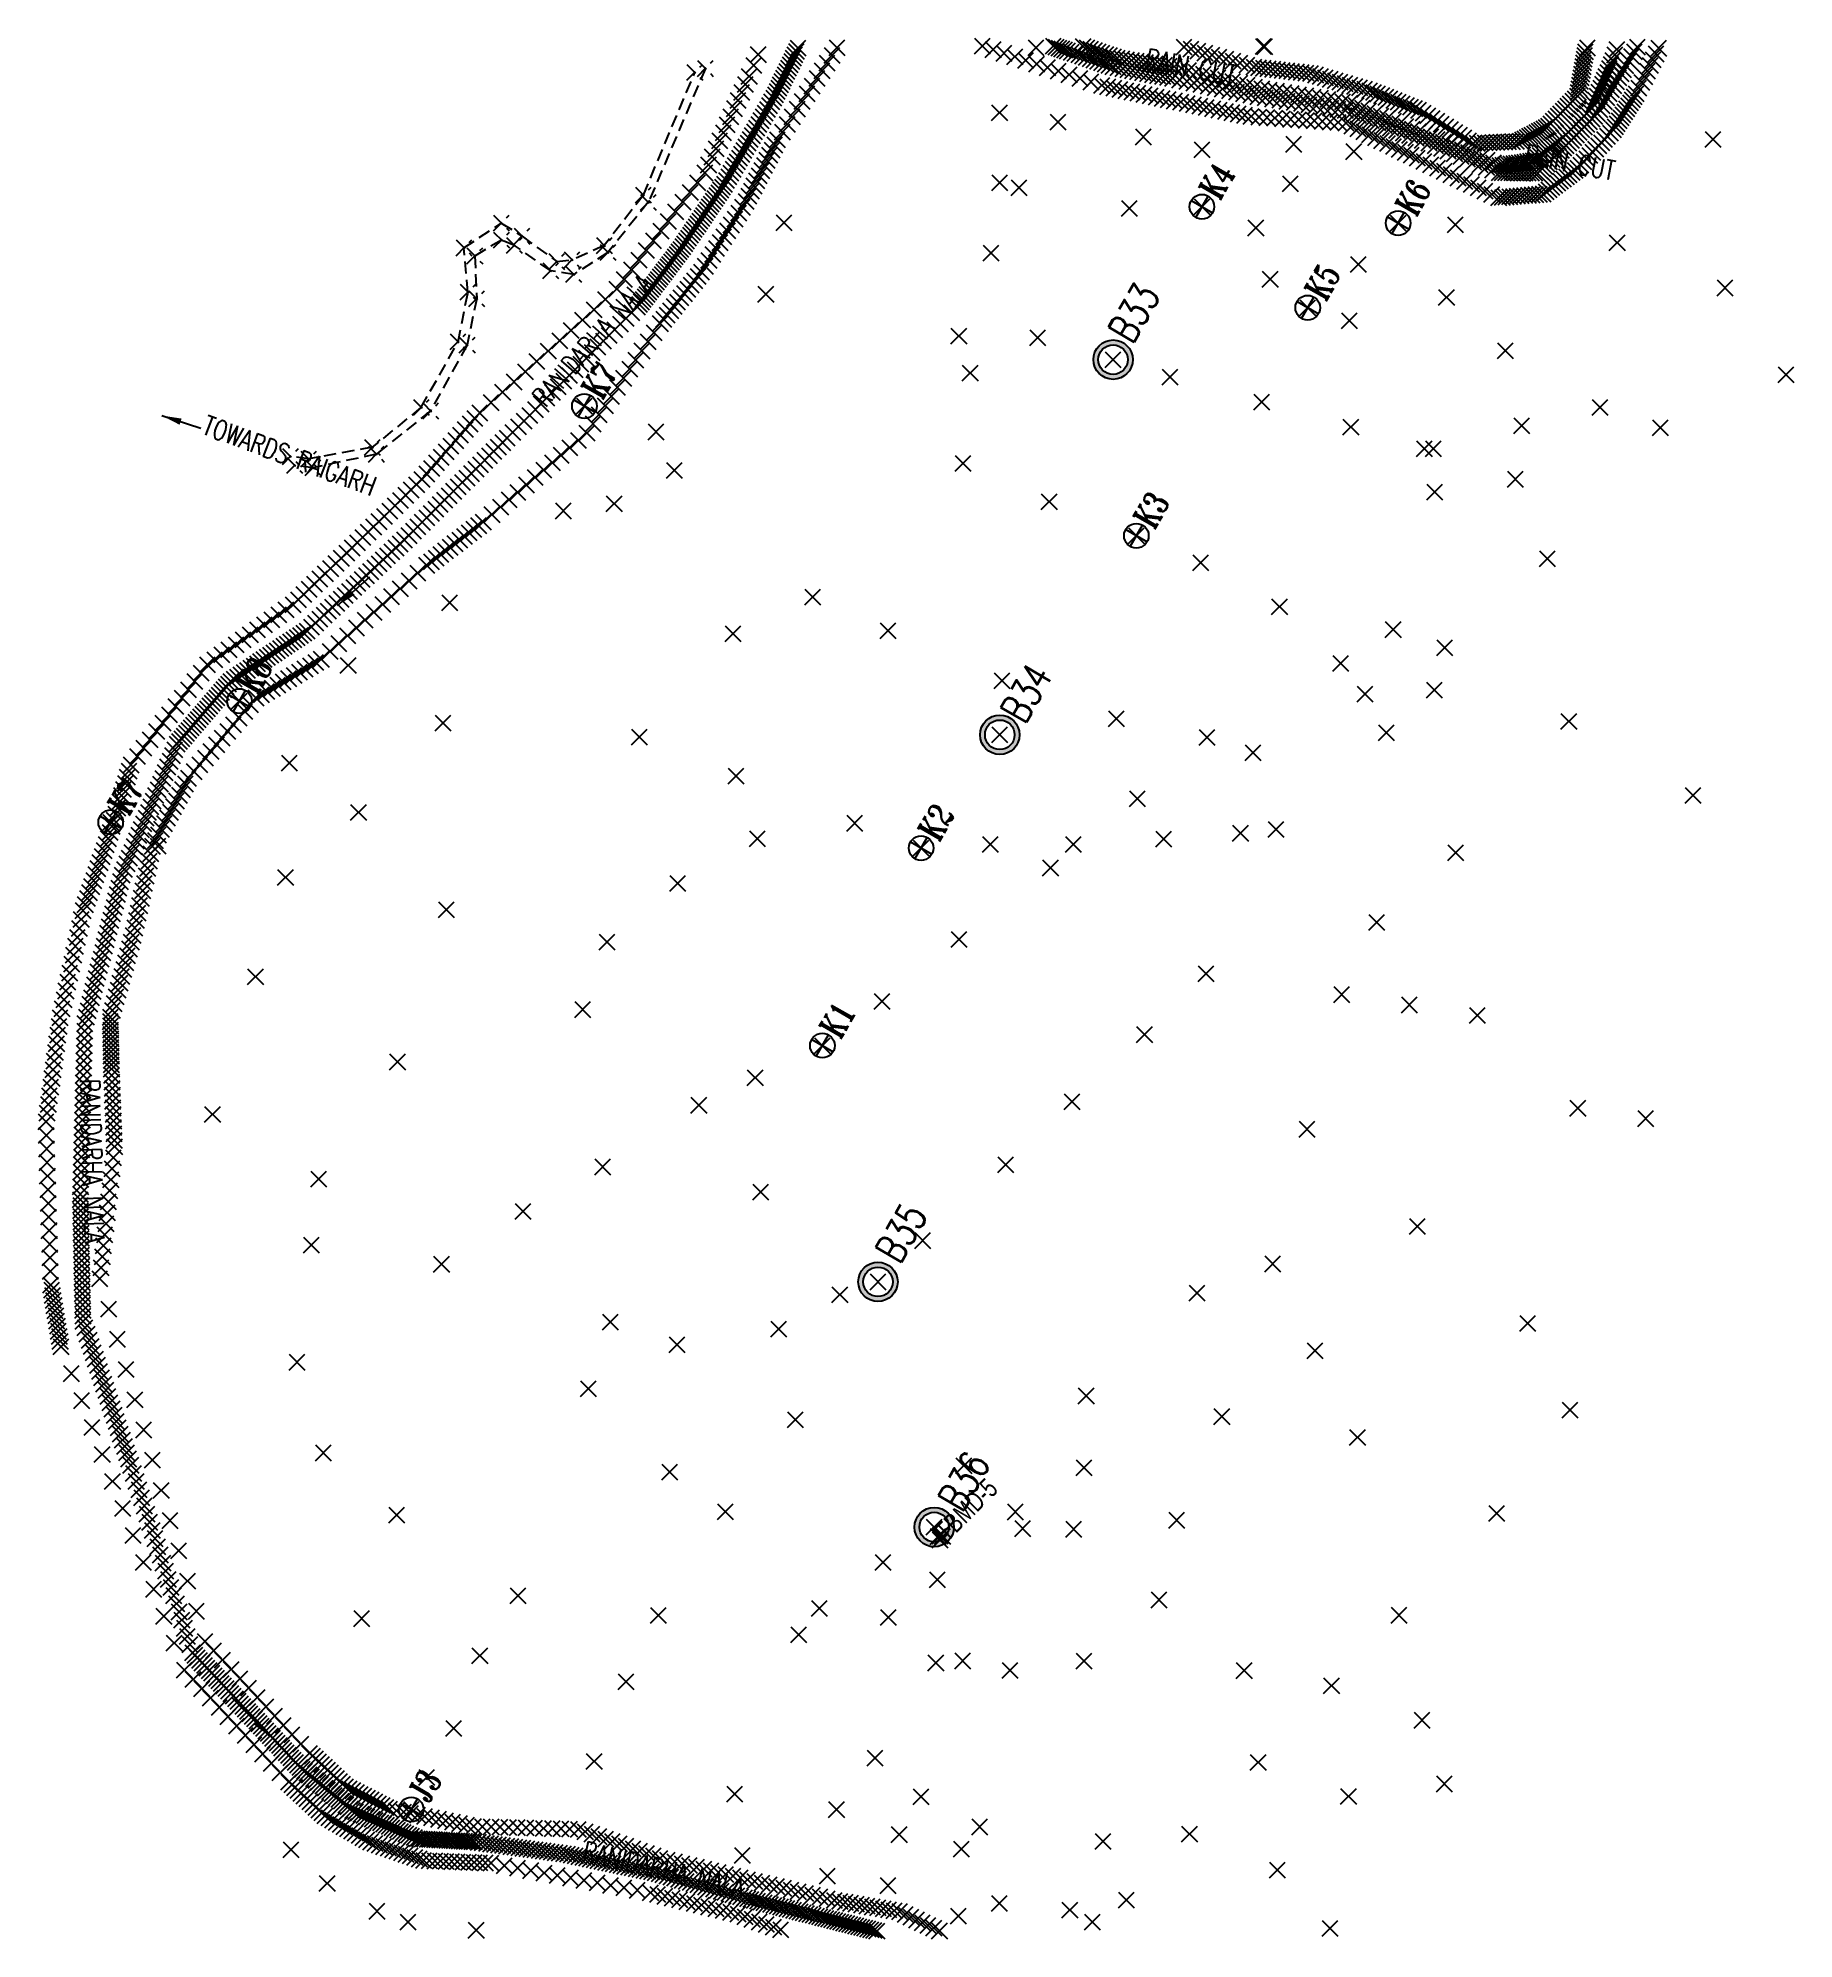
# Model space of a CAD drawing. Extents: x 59379 to 59825, y 47517 to 47999.
import ezdxf

# ---------------------------------------------------------------- set-up
doc = ezdxf.new("R2010")
doc.units = 0
doc.header["$LTSCALE"] = 25
doc.header["$MEASUREMENT"] = 0
doc.header["$PDMODE"] = 3
doc.header["$PDSIZE"] = 2
doc.linetypes.add('HIDDEN2', pattern=[0.1875, 0.125, -0.0625])
for name, color, linetype in [('EXPOSED_ROCK', 7, 'CONTINUOUS'), ('KANCHA_ROAD', 220, 'HIDDEN2'), ('NALA_BED', 7, 'CONTINUOUS'), ('NALLAH_EDGE', 4, 'CONTINUOUS'), ('NATURAL_SURFACE', 61, 'CONTINUOUS'), ('POINT', 2, 'CONTINUOUS'), ('RAIN_CUT', 120, 'CONTINUOUS'), ('SUB-STATION', 7, 'CONTINUOUS'), ('SUB_TRAVERSE_STN', 7, 'CONTINUOUS'), ('TBM', 7, 'CONTINUOUS'), ('TEXT', 14, 'CONTINUOUS'), ('TRAVERSE_STATION', 6, 'CONTINUOUS')]:
    doc.layers.add(name, color=color, linetype=linetype)
doc.styles.add('ROMANS', font='romans.shx', dxfattribs={"height": 7.5})
doc.styles.add('ROMANT', font='romant.shx', dxfattribs={"width": 0.75, "height": 5})
doc.dimstyles.new('STANDARD$7', dxfattribs={"dimtxt": 0.18, "dimasz": 5, "dimexe": 0.18, "dimexo": 0.0625, "dimgap": 0.09, "dimtad": 0, "dimtih": 1, "dimtoh": 1, "dimdec": 4, "dimzin": 0, "dimtxsty": 'STANDARD', "dimcen": 0.09, "dimazin": 3, "dimtfac": 1, "dimtdec": 4, "dimtofl": 0, "dimtmove": 0, "dimatfit": 3, "dimtolj": 1, "dimtzin": 0})

msp = doc.modelspace()

# ---------------------------------------------------------------- texts
at = {"layer": 'SUB_TRAVERSE_STN', "style": 'ROMANT', "width": 0.75}
for s, p in [('K4', (59679.33, 47957.66, 324.17)), ('K6', (59729.14, 47953.49, 321.65)), ('K5', (59706.18, 47932.02, 329.87)), ('K7', (59522.55, 47907.05, 283.59)), ('K3', (59662.69, 47874.13, 329.37)), ('K8', (59434.99, 47832.18, 282.59)), ('K7', (59402.31, 47801.42, 283.63)), ('K2', (59608.03, 47794.87, 325.84)), ('K1', (59582.98, 47744.74, 325.49)), ('J3', (59478.6, 47550.87, 281.4))]:
    msp.add_text(s, height=6.25, rotation=60, dxfattribs=at).set_placement(p)
at = {"layer": 'TEXT', "style": 'ROMANS', "width": 0.75}
for s, rotation, p in [('RAIN CUT', 349.1089, (59660.24, 47991.62)), ('RAIN CUT', 349.1089, (59756.51, 47967.27)), ('RANIDARHA NALA', 48.4411, (59508.23, 47905.08)), ('TOWARDS RAIGARH', 339.7285, (59420.78, 47898.76)), ('RANIDARHA NALA', 271.7552, (59390.04, 47734.85)), ('RANIDARHA NALA', 346.8291, (59517.33, 47536.62))]:
    msp.add_text(s, height=5, rotation=rotation, dxfattribs=at).set_placement(p)
at = {"layer": 'TEXT', "width": 0.75}
msp.add_text('TBMD-5', height=5, rotation=45, dxfattribs=at).set_placement((59610.28, 47617.25))
at = {"layer": 'TRAVERSE_STATION', "style": 'ROMANS', "width": 0.75}
for s, p in [('B33', (59657.25, 47921.13, 328.26)), ('B34', (59629.91, 47824.64, 329.65)), ('B35', (59598.16, 47687.62, 322.64)), ('B36', (59614.08, 47624.6, 313.82))]:
    msp.add_text(s, height=7.5, rotation=60, dxfattribs=at).set_placement(p)

# ---------------------------------------------------------------- blocks, each defined once
blk = doc.blocks.new('STSN')
at = {"layer": 'SUB-STATION'}
for p, q in [((-3.125, 0), (3.125, 0)), ((0, 3.125), (0, -3.125))]:
    blk.add_line(p, q, dxfattribs=at)
blk.add_circle((0, 0), 3.125, dxfattribs=at)
blk = doc.blocks.new('TSN')
at = {"layer": 'TRAVERSE_STATION'}
h = blk.add_hatch(color=256, dxfattribs=at)
h.paths.add_polyline_path([(-5, 0, 1), (5, 0, 1)])
h.paths.add_polyline_path([(3.75, 0, -1), (-3.75, 0, -1)], flags=16)
for radius in [5, 3.75]:
    blk.add_circle((0, 0), radius, dxfattribs=at)

# ---------------------------------------------------------------- linework, layer by layer
at = {"layer": 'EXPOSED_ROCK'}
for p, q in [((59607.88, 47618.8, 312.71), (59608.54, 47619.24, 312.93)), ((59608.39, 47617.94, 312.52), (59607.88, 47618.8, 312.71)), ((59609.04, 47618.81, 312.6), (59608.39, 47617.94, 312.52)), ((59608.54, 47619.24, 312.93), (59609.04, 47618.81, 312.6))]:
    msp.add_line(p, q, dxfattribs=at)
for p in [(59608.54, 47619.24, 312.93), (59607.88, 47618.8, 312.71), (59608.39, 47617.94, 312.52), (59609.04, 47618.81, 312.6)]:
    msp.add_point(p, dxfattribs=at)
at = {"layer": 'KANCHA_ROAD'}
for p, q in [((59533.12, 47959.27, 286.43), (59546.17, 47990.39, 287.41)), ((59548.85, 47991.4, 287.38), (59534.37, 47957.43, 286.06)), ((59533.12, 47959.27, 286.43), (59523.18, 47946.46, 286.04)), ((59534.37, 47957.43, 286.06), (59524.11, 47944.72, 286.01)), ((59487.55, 47945.88, 284.19), (59497.04, 47952.15, 284.12)), ((59497.04, 47952.15, 284.12), (59502.31, 47948.84, 284.49)), ((59488.58, 47934.65, 284.8), (59487.55, 47945.88, 284.19)), ((59497.1, 47947.85, 284.01), (59490.32, 47943.84, 284.06)), ((59500.36, 47946.48, 284.43), (59497.1, 47947.85, 284.01)), ((59509.58, 47940.05, 285.63), (59500.36, 47946.48, 284.43)), ((59502.31, 47948.84, 284.49), (59511.12, 47942.4, 285.64)), ((59523.18, 47946.46, 286.04), (59515.02, 47942.83, 285.85)), ((59524.11, 47944.72, 286.01), (59515.42, 47939.14, 285.94)), ((59490.32, 47943.84, 284.06), (59490.8, 47933, 284.91)), ((59515.42, 47939.14, 285.94), (59509.58, 47940.05, 285.63)), ((59511.12, 47942.4, 285.64), (59515.02, 47942.83, 285.85)), ((59486.08, 47922.03, 285.56), (59488.58, 47934.65, 284.8)), ((59490.8, 47933, 284.91), (59488.38, 47921.21, 285.63)), ((59476.72, 47905.41, 286.66), (59486.08, 47922.03, 285.56)), ((59488.38, 47921.21, 285.63), (59479.1, 47904.49, 286.55)), ((59476.72, 47905.41, 286.66), (59464.28, 47895.25, 287.72)), ((59479.1, 47904.49, 286.55), (59465.3, 47893.51, 287.35)), ((59448.15, 47892.28, 288.37), (59443.53, 47892.92, 288.87)), ((59464.28, 47895.25, 287.72), (59448.15, 47892.28, 288.37)), ((59465.3, 47893.51, 287.35), (59449.22, 47890.05, 288.28)), ((59449.22, 47890.05, 288.28), (59444.6, 47890.69, 288.79))]:
    msp.add_line(p, q, dxfattribs=at)
for p in [(59548.85, 47991.4, 287.38), (59546.17, 47990.39, 287.41), (59533.12, 47959.27, 286.43), (59534.37, 47957.43, 286.06), (59497.04, 47952.15, 284.12), (59497.1, 47947.85, 284.01), (59502.31, 47948.84, 284.49), (59487.55, 47945.88, 284.19), (59490.32, 47943.84, 284.06), (59500.36, 47946.48, 284.43), (59511.12, 47942.4, 285.64), (59515.02, 47942.83, 285.85), (59523.18, 47946.46, 286.04), (59524.11, 47944.72, 286.01), (59509.58, 47940.05, 285.63), (59515.42, 47939.14, 285.94), (59488.58, 47934.65, 284.8), (59490.8, 47933, 284.91), (59486.08, 47922.03, 285.56), (59488.38, 47921.21, 285.63), (59476.72, 47905.41, 286.66), (59479.1, 47904.49, 286.55), (59464.28, 47895.25, 287.72), (59443.53, 47892.92, 288.87), (59444.6, 47890.69, 288.79), (59448.15, 47892.28, 288.37), (59449.22, 47890.05, 288.28), (59465.3, 47893.51, 287.35)]:
    msp.add_point(p, dxfattribs=at)
at = {"layer": 'NALA_BED'}
for p in [(59566.19, 47983.89, 282.89), (59553.66, 47962.04, 282.99), (59542.6, 47945.5, 282.92), (59531.6, 47930.89, 282.86), (59498.51, 47897.59, 282.93), (59472.42, 47871.75, 282.91), (59447.73, 47848.65, 282.43), (59428.33, 47835.86, 282.04), (59414.73, 47819.92, 282.19), (59400.76, 47786.69, 281.62), (59391.29, 47749.01, 281.71), (59390.17, 47705.68, 282.14), (59390.86, 47673.39, 282.13), (59403, 47636.91, 281.94), (59418.67, 47589.32, 281.66), (59432.69, 47574.41, 281.18), (59445.95, 47560.22, 280.67), (59459.34, 47549.25, 280.45), (59475.72, 47542.11, 280.23), (59490.22, 47541.35, 280.12), (59513.88, 47538.19, 280.19), (59536.17, 47533.5, 280.25), (59558.8, 47527.1, 280.03), (59577.91, 47522.29, 280.12)]:
    msp.add_point(p, dxfattribs=at)
at = {"layer": 'NALLAH_EDGE'}
for p in [(59582.25, 47996.66, 283.9), (59559.96, 47989.4, 284.85), (59567.1, 47973.33, 284.57), (59548.71, 47964.9, 284.37), (59559.18, 47957.7, 284.37), (59547.85, 47939.73, 284.74), (59526.37, 47935.4, 284.18), (59537.38, 47926.67, 283.91), (59491.54, 47904, 284.05), (59518.76, 47898.9, 284.16), (59476.87, 47887.11, 283.5), (59492.44, 47876.3, 284.41), (59460.49, 47871.06, 283.69), (59478.06, 47865.33, 284.37), (59444.15, 47855.28, 283.8), (59451.31, 47841.47, 284.45), (59422.44, 47840.1, 283.41), (59434.73, 47831.66, 282.6), (59403.03, 47814.66, 284.45), (59417.6, 47811.27, 282.4), (59397.25, 47795.96, 283.26), (59408.46, 47794.01, 281.7), (59409.87, 47794.05, 282.28), (59390.87, 47777.69, 282.88), (59403.57, 47771.4, 282.53), (59385.03, 47750.48, 283.02), (59397.79, 47750.6, 282.58), (59398.08, 47737.47, 282.07), (59381.43, 47724.1, 283.19), (59398.85, 47717.71, 282.16), (59382.67, 47682.63, 282.53), (59395.11, 47684.22, 282.38), (59385.27, 47667, 282.8), (59421.85, 47592.18, 281.9), (59416.6, 47584.89, 282.33), (59448.35, 47563.79, 280.88), (59443.11, 47556.5, 281.32), (59457.56, 47555.26, 281.11), (59452.32, 47547.97, 281.55), (59468.66, 47549.6, 281), (59490.05, 47545.24, 281.12), (59516.61, 47544.5, 281.24), (59463.86, 47541.29, 281.65), (59537.36, 47537.13, 280.25), (59477.34, 47536.6, 280.98), (59494.42, 47535.9, 281.13), (59534.92, 47528.41, 280.91), (59559.54, 47531.72, 280.81), (59557.11, 47523, 281.47), (59581.61, 47526.46, 281.14), (59598.16, 47523.61, 281.22)]:
    msp.add_point(p, dxfattribs=at)
at = {"layer": 'NATURAL_SURFACE'}
for p in [(59640.79, 47995.87, 299.2), (59690.51, 47997.03, 312.34), (59652.33, 47991.86, 301.25), (59653.42, 47994.02, 301.77), (59667.86, 47991.87, 303.49), (59779.21, 47993.45, 315.6), (59782.48, 47992.11, 315.52), (59667.47, 47988.88, 303.6), (59690.12, 47986.26, 305.42), (59689.17, 47984.26, 305.36), (59712.48, 47982.65, 308.12), (59773.92, 47981.37, 314.93), (59623.53, 47980.16, 314.08), (59638.36, 47977.79, 314.79), (59711.32, 47980.78, 308), (59775.24, 47979.94, 314.92), (59660.03, 47974.05, 314.53), (59698.18, 47972.18, 314.12), (59730.91, 47973.16, 310.19), (59731.46, 47974.73, 310.14), (59765.99, 47973.26, 313.3), (59767.31, 47971.83, 313.29), (59804.68, 47973.43, 331.6), (59674.92, 47970.79, 314.59), (59713.48, 47970.32, 315.05), (59750.52, 47966.8, 311.69), (59758.95, 47967.98, 312.03), (59623.55, 47962.42, 321.66), (59697.34, 47962.13, 318.88), (59750.4, 47964.98, 311.5), (59760.15, 47964.83, 311.84), (59628.5, 47961.16, 323.01), (59568.8, 47952.27, 288.73), (59656.45, 47955.92, 324.35), (59688.6, 47950.95, 325.54), (59739.24, 47951.75, 318.14), (59780.33, 47947.17, 324.04), (59621.34, 47944.53, 323.8), (59692.24, 47937.91, 328.71), (59714.59, 47941.69, 326.78), (59564.2, 47934.12, 292.2), (59736.99, 47933.32, 324.14), (59807.72, 47935.73, 332.45), (59613.2, 47923.52, 322.3), (59633.22, 47923.05, 326.53), (59712.33, 47927.37, 329.27), (59751.93, 47919.78, 325.6), (59616.08, 47914.12, 322.81), (59823.21, 47913.65, 335.55), (59666.79, 47913.11, 328.88), (59690.1, 47906.75, 330.17), (59775.98, 47905.4, 329.65), (59536.32, 47899.18, 292.65), (59712.71, 47900.37, 330.77), (59756.06, 47900.74, 329.36), (59791.29, 47900.24, 332.07), (59731.37, 47894.87, 330.63), (59733.65, 47894.88, 330.78), (59540.96, 47889.39, 299.77), (59614.26, 47891.19, 320.61), (59754.45, 47887.15, 330.56), (59525.69, 47880.91, 301.9), (59636.12, 47881.46, 326.21), (59733.99, 47883.91, 331.12), (59512.77, 47879.11, 298.37), (59674.56, 47865.97, 331.42), (59762.6, 47866.95, 331.5), (59483.92, 47855.82, 296.99), (59576.06, 47857.26, 319.08), (59694.61, 47854.81, 332.46), (59555.86, 47847.96, 314.78), (59595.2, 47848.73, 323.16), (59723.47, 47849, 332.53), (59736.51, 47844.41, 331.7), (59458.17, 47839.88, 290.04), (59710.11, 47840.41, 333.11), (59624.16, 47836.04, 329.05), (59716.29, 47832.65, 332.76), (59733.9, 47833.67, 330.93), (59482.26, 47825.28, 304.91), (59532.09, 47821.73, 313.92), (59653.21, 47826.35, 331.29), (59676.17, 47821.64, 332.2), (59721.7, 47822.83, 332.22), (59768.05, 47825.67, 326.31), (59687.88, 47817.76, 332.68), (59443.23, 47815.1, 289.98), (59556.65, 47811.81, 318.69), (59460.79, 47802.6, 305.73), (59658.5, 47806.09, 331.2), (59799.59, 47806.93, 320.92), (59586.74, 47799.85, 323.03), (59693.71, 47798.28, 331.41), (59562.07, 47795.9, 322.05), (59621.18, 47794.46, 327.72), (59642.26, 47794.48, 329.61), (59665.21, 47795.84, 331.17), (59684.71, 47797.32, 331.44), (59636.46, 47788.51, 328.87), (59739.35, 47792.38, 325.74), (59442.27, 47786.12, 296.29), (59541.79, 47784.55, 320.07), (59483.06, 47777.89, 307.6), (59719.25, 47774.69, 325.99), (59523.86, 47769.67, 318.9), (59613.22, 47770.34, 326.88), (59434.64, 47760.89, 292.79), (59675.92, 47761.62, 327.13), (59593.69, 47754.61, 325.6), (59710.36, 47756.36, 323.85), (59517.67, 47752.56, 318.03), (59727.58, 47753.73, 322.2), (59744.8, 47751.1, 320.56), (59660.34, 47746.22, 325.14), (59470.69, 47739.26, 303.34), (59561.5, 47735.27, 324.49), (59423.72, 47725.95, 288.64), (59547.2, 47728.28, 322.02), (59641.91, 47729.19, 322.5), (59770.35, 47727.51, 315.13), (59701.61, 47722.18, 319.06), (59787.57, 47724.88, 313.49), (59522.78, 47712.61, 319.75), (59625.1, 47713.18, 323.38), (59450.69, 47709.53, 299.52), (59562.86, 47706.23, 323.06), (59502.53, 47701.35, 316.87), (59729.6, 47697.54, 313.93), (59448.82, 47692.79, 299.62), (59604.04, 47693.93, 323.12), (59481.86, 47687.91, 311.58), (59692.86, 47688, 314.27), (59582.98, 47680.2, 321.75), (59673.65, 47680.57, 316.33), (59524.71, 47673.21, 317.3), (59757.59, 47672.9, 308.79), (59541.65, 47667.5, 318.46), (59567.44, 47671.47, 319.91), (59445.17, 47663.05, 296.86), (59703.63, 47665.99, 310.78), (59519.12, 47656.31, 315.27), (59645.52, 47654.51, 313.87), (59571.71, 47648.43, 318.49), (59679.96, 47649.25, 310.58), (59768.36, 47650.9, 305.3), (59714.4, 47643.99, 307.29), (59451.85, 47640.04, 296.74), (59408.48, 47638.2, 282.14), (59539.81, 47635.16, 315.43), (59614.46, 47636.79, 315.8), (59644.99, 47636.29, 311.51), (59470.48, 47624.24, 298.59), (59553.91, 47625.07, 315.45), (59627.51, 47625.05, 313.18), (59749.71, 47624.7, 305.82), (59629.4, 47620.82, 312.03), (59642.34, 47620.65, 308.61), (59668.48, 47622.95, 307.49), (59593.93, 47612.21, 311.96), (59607.76, 47607.85, 310.21), (59501.3, 47603.78, 300.39), (59577.77, 47600.57, 310.82), (59663.99, 47602.72, 304.89), (59461.57, 47597.98, 291.14), (59536.91, 47598.81, 304.27), (59595.32, 47598.25, 307.37), (59724.95, 47598.84, 300.12), (59572.51, 47593.85, 308.14), (59491.59, 47588.54, 292.96), (59607.36, 47586.73, 306.98), (59614.14, 47587.23, 307.35), (59644.98, 47587.17, 302.45), (59528.72, 47581.98, 297.69), (59626.18, 47584.82, 303.85), (59685.64, 47584.79, 301.17), (59707.8, 47580.94, 296.18), (59730.77, 47572.18, 306.32), (59484.93, 47570.12, 287.24), (59520.61, 47561.76, 287.86), (59591.9, 47562.58, 298.27), (59689.19, 47561.5, 291.89), (59478.12, 47557.68, 283.37), (59556.29, 47553.41, 288.48), (59603.58, 47552.76, 297.56), (59603.58, 47552.75, 297.06), (59712.12, 47552.87, 303.12), (59736.46, 47556.01, 300.95), (59582.15, 47549.5, 289.2), (59582.15, 47549.5, 289.2), (59598.04, 47543.15, 289.86), (59618.51, 47545.11, 295.19), (59671.75, 47543.29, 287.88), (59443.63, 47539.29, 298.95), (59558.25, 47537.9, 281.55), (59613.82, 47539.51, 291.58), (59649.78, 47541.41, 292.21), (59579.84, 47532.61, 281.24), (59694.04, 47534.15, 300), (59452.84, 47530.77, 299.18), (59595.24, 47530.21, 282.53), (59465.51, 47523.7, 299.23), (59623.47, 47525.67, 288.99), (59641.38, 47523.99, 289.78), (59655.7, 47526.53, 284.18), (59473.37, 47520.96, 298.83), (59490.67, 47518.87, 298.72), (59613.1, 47522.48, 282.77), (59647.06, 47520.95, 283.88), (59707.44, 47519.34, 297.69)]:
    msp.add_point(p, dxfattribs=at)
at = {"layer": 'POINT'}
for p in [(59571.97, 47995.73, 283.5), (59572.38, 47996.58, 283.55), (59619.15, 47997.11, 298.77), (59621.91, 47996.2, 299.55), (59637.19, 47997.12, 298.44), (59637.91, 47996.87, 298.59), (59638.63, 47996.62, 298.75), (59639.35, 47996.37, 298.9), (59640.07, 47996.12, 299.05), (59641.75, 47995.54, 299.37), (59644.77, 47996.98, 299.27), (59645.73, 47996.65, 299.55), (59646.69, 47996.32, 299.83), (59647.65, 47995.99, 300.1), (59648.61, 47995.66, 300.38), (59649.57, 47995.33, 300.66), (59670.38, 47996.87, 306.55), (59672.15, 47996.36, 306.71), (59673.93, 47995.85, 306.86), (59675.7, 47995.34, 307.02), (59772.73, 47996.64, 319.22), (59780.25, 47996.24, 316.21), (59784.7, 47995.65, 316.24), (59785.44, 47996.82, 316.48), (59790.89, 47996.55, 319.51), (59561.11, 47992.18, 284.8), (59562.25, 47994.95, 284.75), (59569.49, 47990.65, 283.24), (59569.9, 47991.5, 283.28), (59570.32, 47992.35, 283.33), (59570.73, 47993.19, 283.37), (59571.14, 47994.04, 283.42), (59571.55, 47994.89, 283.46), (59578.46, 47990.82, 284.07), (59579.72, 47992.77, 284.02), (59580.98, 47994.71, 283.96), (59624.67, 47995.29, 300.32), (59627.42, 47994.38, 301.09), (59630.18, 47993.47, 301.86), (59632.94, 47992.55, 302.64), (59635.7, 47991.64, 303.41), (59638.46, 47990.73, 304.18), (59642.71, 47995.21, 299.54), (59643.68, 47994.87, 299.71), (59644.64, 47994.54, 299.88), (59645.6, 47994.2, 300.06), (59646.56, 47993.87, 300.23), (59647.52, 47993.54, 300.4), (59648.48, 47993.2, 300.57), (59649.45, 47992.87, 300.74), (59650.41, 47992.53, 300.91), (59650.53, 47995, 300.94), (59651.37, 47992.2, 301.08), (59651.49, 47994.68, 301.21), (59652.46, 47994.35, 301.49), (59653.59, 47991.62, 301.45), (59654.62, 47993.84, 301.91), (59654.85, 47991.37, 301.64), (59655.82, 47993.66, 302.05), (59656.12, 47991.12, 301.84), (59657.03, 47993.48, 302.2), (59657.38, 47990.87, 302.04), (59658.23, 47993.3, 302.34), (59658.64, 47990.62, 302.23), (59659.43, 47993.12, 302.49), (59660.64, 47992.95, 302.63), (59661.84, 47992.77, 302.77), (59663.04, 47992.59, 302.92), (59664.25, 47992.41, 303.06), (59665.45, 47992.23, 303.21), (59666.65, 47992.05, 303.35), (59669.71, 47991.41, 303.65), (59671.57, 47990.94, 303.81), (59677.48, 47994.82, 307.18), (59679.25, 47994.31, 307.34), (59681.02, 47993.8, 307.5), (59682.8, 47993.29, 307.65), (59684.57, 47992.78, 307.81), (59686.35, 47992.26, 307.97), (59689.32, 47991.62, 308.48), (59690.52, 47991.48, 308.84), (59691.72, 47991.35, 309.19), (59692.92, 47991.21, 309.55), (59694.12, 47991.08, 309.9), (59695.32, 47990.95, 310.25), (59696.52, 47990.81, 310.61), (59697.72, 47990.68, 310.96), (59698.92, 47990.54, 311.32), (59771.43, 47990.96, 318.01), (59771.6, 47991.9, 318.2), (59771.76, 47992.84, 318.39), (59771.93, 47993.78, 318.58), (59772.1, 47994.71, 318.77), (59778.33, 47991.44, 315.48), (59778.77, 47992.45, 315.54), (59779.73, 47994.85, 315.9), (59781.88, 47991.1, 315.47), (59783.22, 47993.29, 315.76), (59783.96, 47994.47, 316), (59787.99, 47990.77, 318.82), (59788.71, 47992.22, 318.99), (59789.44, 47993.66, 319.17), (59790.17, 47995.11, 319.34), (59559.02, 47987.36, 284.81), (59567.43, 47986.42, 283.02), (59567.84, 47987.27, 283.07), (59568.26, 47988.12, 283.11), (59568.67, 47988.96, 283.15), (59569.08, 47989.81, 283.2), (59575.93, 47986.94, 284.18), (59577.2, 47988.88, 284.13), (59641.21, 47989.82, 304.95), (59643.97, 47988.91, 305.73), (59646.73, 47988, 306.5), (59651.02, 47986.76, 307.35), (59652.56, 47986.44, 307.42), (59654.1, 47986.11, 307.49), (59655.64, 47985.79, 307.57), (59659.9, 47990.37, 302.43), (59661.16, 47990.12, 302.62), (59662.43, 47989.87, 302.82), (59663.69, 47989.62, 303.01), (59664.95, 47989.38, 303.21), (59666.21, 47989.13, 303.41), (59669.28, 47988.49, 303.75), (59671.09, 47988.11, 303.89), (59672.9, 47987.72, 304.04), (59673.42, 47990.47, 303.97), (59674.71, 47987.34, 304.19), (59675.28, 47990, 304.13), (59676.51, 47986.95, 304.33), (59677.13, 47989.53, 304.29), (59678.32, 47986.57, 304.48), (59678.99, 47989.07, 304.45), (59680.13, 47986.18, 304.63), (59680.84, 47988.6, 304.61), (59681.94, 47985.8, 304.77), (59682.7, 47988.13, 304.77), (59684.55, 47987.66, 304.93), (59686.41, 47987.19, 305.09), (59688.26, 47986.72, 305.25), (59691.98, 47985.96, 305.64), (59700.12, 47990.41, 311.67), (59701.32, 47990.27, 312.03), (59703.76, 47989.77, 312.4), (59705.01, 47989.41, 312.41), (59706.25, 47989.05, 312.42), (59707.5, 47988.68, 312.43), (59708.75, 47988.32, 312.45), (59709.99, 47987.96, 312.46), (59711.24, 47987.59, 312.47), (59712.48, 47987.23, 312.48), (59713.73, 47986.86, 312.5), (59714.97, 47986.5, 312.51), (59716.22, 47986.14, 312.52), (59770.6, 47986.27, 317.05), (59770.76, 47987.21, 317.24), (59770.93, 47988.15, 317.43), (59771.1, 47989.08, 317.62), (59771.26, 47990.02, 317.82), (59776.13, 47986.41, 315.2), (59776.57, 47987.41, 315.26), (59777.01, 47988.42, 315.32), (59777.45, 47989.43, 315.37), (59777.89, 47990.43, 315.43), (59778.86, 47986.03, 315.22), (59779.46, 47987.04, 315.27), (59780.07, 47988.06, 315.32), (59780.67, 47989.07, 315.37), (59781.27, 47990.08, 315.42), (59785.81, 47986.44, 318.31), (59786.54, 47987.88, 318.48), (59787.26, 47989.33, 318.65), (59556.21, 47981.23, 284.69), (59557.15, 47983.28, 284.73), (59558.09, 47985.32, 284.77), (59564.56, 47981.04, 282.91), (59565.1, 47981.99, 282.9), (59565.65, 47982.94, 282.9), (59566.61, 47984.73, 282.94), (59567.02, 47985.58, 282.98), (59572.15, 47981.1, 284.35), (59573.41, 47983.05, 284.29), (59574.67, 47984.99, 284.24), (59657.18, 47985.46, 307.64), (59658.71, 47985.14, 307.71), (59660.25, 47984.81, 307.79), (59661.79, 47984.49, 307.86), (59663.33, 47984.17, 307.94), (59664.86, 47983.84, 308.01), (59666.4, 47983.52, 308.08), (59669.56, 47982.86, 308.21), (59671.18, 47982.53, 308.26), (59672.8, 47982.2, 308.31), (59674.42, 47981.87, 308.36), (59676.05, 47981.54, 308.41), (59677.67, 47981.2, 308.45), (59679.29, 47980.87, 308.5), (59683.75, 47985.41, 304.92), (59685.55, 47985.03, 305.07), (59687.36, 47984.64, 305.21), (59691.02, 47983.97, 305.58), (59692.86, 47983.68, 305.8), (59693.85, 47985.66, 305.87), (59694.71, 47983.39, 306.02), (59695.71, 47985.35, 306.09), (59696.55, 47983.1, 306.24), (59697.57, 47985.05, 306.32), (59698.4, 47982.81, 306.46), (59699.44, 47984.75, 306.54), (59700.25, 47982.52, 306.68), (59701.3, 47984.45, 306.77), (59702.09, 47982.23, 306.9), (59703.16, 47984.15, 306.99), (59703.94, 47981.94, 307.12), (59705.03, 47983.85, 307.22), (59705.78, 47981.65, 307.34), (59706.89, 47983.55, 307.44), (59707.63, 47981.36, 307.56), (59708.76, 47983.25, 307.67), (59709.48, 47981.07, 307.78), (59710.62, 47982.95, 307.89), (59714.06, 47981.99, 308.29), (59715.65, 47981.33, 308.46), (59718.51, 47985.36, 312.53), (59719.55, 47984.95, 312.53), (59720.59, 47984.53, 312.53), (59721.63, 47984.12, 312.53), (59722.67, 47983.71, 312.52), (59723.72, 47983.29, 312.52), (59724.76, 47982.88, 312.52), (59725.8, 47982.47, 312.52), (59726.84, 47982.05, 312.52), (59727.88, 47981.64, 312.51), (59728.92, 47981.23, 312.51), (59767.17, 47981.21, 316.22), (59767.79, 47981.84, 316.31), (59768.4, 47982.48, 316.4), (59769.02, 47983.12, 316.49), (59769.64, 47983.76, 316.58), (59770.43, 47985.33, 316.86), (59774.36, 47982.38, 314.98), (59774.8, 47983.38, 315.04), (59775.24, 47984.39, 315.09), (59775.68, 47985.4, 315.15), (59775.85, 47980.95, 314.97), (59776.45, 47981.97, 315.02), (59777.05, 47982.98, 315.07), (59777.66, 47984, 315.12), (59778.26, 47985.01, 315.17), (59782.69, 47981.18, 317.81), (59783.17, 47981.94, 317.87), (59783.65, 47982.7, 317.94), (59784.13, 47983.47, 318), (59784.61, 47984.23, 318.07), (59554.33, 47977.15, 284.61), (59555.27, 47979.19, 284.65), (59561.83, 47976.29, 282.93), (59562.38, 47977.24, 282.92), (59562.92, 47978.19, 282.92), (59563.47, 47979.14, 282.91), (59564.01, 47980.09, 282.91), (59569.62, 47977.21, 284.46), (59570.89, 47979.16, 284.4), (59680.91, 47980.54, 308.55), (59682.53, 47980.21, 308.6), (59684.15, 47979.88, 308.65), (59685.77, 47979.55, 308.7), (59689.41, 47979.08, 308.96), (59691.41, 47978.94, 309.18), (59693.42, 47978.8, 309.39), (59695.43, 47978.67, 309.6), (59697.44, 47978.53, 309.82), (59699.45, 47978.39, 310.03), (59701.46, 47978.26, 310.24), (59703.47, 47978.12, 310.45), (59705.48, 47977.98, 310.67), (59707.49, 47977.85, 310.88), (59709.5, 47977.71, 311.09), (59712.95, 47980.15, 308.18), (59713.01, 47976.83, 311.43), (59714.52, 47976.09, 311.55), (59714.59, 47979.51, 308.36), (59716.22, 47978.88, 308.55), (59717.23, 47980.67, 308.62), (59717.85, 47978.24, 308.73), (59718.81, 47980.01, 308.79), (59719.48, 47977.61, 308.91), (59720.39, 47979.35, 308.96), (59721.11, 47976.97, 309.09), (59721.97, 47978.69, 309.13), (59722.75, 47976.33, 309.27), (59723.55, 47978.03, 309.3), (59725.13, 47977.37, 309.47), (59726.72, 47976.71, 309.64), (59728.3, 47976.05, 309.8), (59731.11, 47980.11, 312.55), (59732.26, 47979.41, 312.59), (59733.41, 47978.71, 312.64), (59734.56, 47978.01, 312.68), (59735.71, 47977.31, 312.72), (59736.86, 47976.6, 312.76), (59761.64, 47976.12, 315.39), (59762.24, 47976.43, 315.49), (59763.45, 47977.38, 315.69), (59764.07, 47978.02, 315.78), (59764.69, 47978.66, 315.86), (59765.31, 47979.29, 315.95), (59765.93, 47979.93, 316.04), (59766.55, 47980.57, 316.13), (59769.3, 47976.64, 313.98), (59769.96, 47977.31, 314.11), (59770.62, 47977.99, 314.25), (59771.28, 47978.67, 314.38), (59771.94, 47979.34, 314.52), (59771.94, 47976.56, 314.24), (59772.6, 47980.02, 314.65), (59772.6, 47977.23, 314.38), (59773.26, 47980.69, 314.79), (59773.26, 47977.91, 314.51), (59773.92, 47978.59, 314.65), (59774.58, 47979.26, 314.78), (59779.82, 47976.6, 317.41), (59780.3, 47977.36, 317.48), (59780.78, 47978.13, 317.55), (59781.26, 47978.89, 317.61), (59781.73, 47979.65, 317.68), (59782.21, 47980.41, 317.74), (59552.46, 47973.07, 284.53), (59553.4, 47975.11, 284.57), (59559.11, 47971.54, 282.95), (59559.65, 47972.49, 282.94), (59560.2, 47973.44, 282.94), (59560.74, 47974.39, 282.93), (59561.29, 47975.34, 282.93), (59566.44, 47972.02, 284.55), (59568.36, 47975.27, 284.51), (59716.03, 47975.35, 311.67), (59717.54, 47974.61, 311.79), (59719.04, 47973.87, 311.91), (59720.55, 47973.12, 312.03), (59722.06, 47972.38, 312.15), (59723.57, 47971.64, 312.27), (59724.38, 47975.7, 309.46), (59726.01, 47975.06, 309.64), (59727.64, 47974.43, 309.82), (59729.28, 47973.79, 310), (59729.88, 47975.39, 309.97), (59732.53, 47972.47, 310.29), (59733.05, 47974.07, 310.27), (59734.16, 47971.79, 310.4), (59734.64, 47973.41, 310.4), (59736.23, 47972.75, 310.53), (59737.81, 47972.09, 310.66), (59738.01, 47975.9, 312.81), (59739.16, 47975.2, 312.85), (59739.4, 47971.43, 310.79), (59740.31, 47974.5, 312.89), (59741.46, 47973.8, 312.93), (59742.61, 47973.1, 312.97), (59744.76, 47972.44, 313.13), (59745.75, 47972.49, 313.24), (59746.75, 47972.54, 313.34), (59747.74, 47972.59, 313.45), (59748.73, 47972.63, 313.56), (59749.73, 47972.68, 313.67), (59750.72, 47972.73, 313.78), (59751.72, 47972.77, 313.89), (59752.71, 47972.82, 314), (59753.71, 47972.87, 314.11), (59754.7, 47972.92, 314.22), (59756.29, 47973.28, 314.43), (59756.89, 47973.6, 314.54), (59757.48, 47973.91, 314.65), (59758.07, 47974.23, 314.75), (59758.67, 47974.54, 314.86), (59759.27, 47974.86, 314.96), (59759.86, 47975.17, 315.07), (59760.46, 47975.49, 315.17), (59761.05, 47975.8, 315.28), (59763.64, 47971.5, 312.87), (59764.23, 47971.94, 312.98), (59764.82, 47972.38, 313.09), (59765.41, 47972.82, 313.19), (59766.65, 47973.93, 313.43), (59766.72, 47971.24, 313.17), (59767.31, 47974.61, 313.57), (59767.97, 47975.29, 313.7), (59767.97, 47972.5, 313.43), (59768.63, 47975.96, 313.84), (59768.64, 47973.18, 313.56), (59769.3, 47973.85, 313.7), (59769.96, 47974.53, 313.84), (59770.62, 47975.21, 313.97), (59771.28, 47975.88, 314.11), (59775.59, 47971.78, 316.84), (59776.34, 47972.59, 316.94), (59777.09, 47973.4, 317.04), (59777.84, 47974.21, 317.14), (59778.59, 47975.03, 317.25), (59549.64, 47966.94, 284.41), (59550.58, 47968.98, 284.45), (59551.52, 47971.02, 284.49), (59556.38, 47966.79, 282.97), (59556.93, 47967.74, 282.96), (59557.47, 47968.69, 282.96), (59558.02, 47969.64, 282.95), (59558.56, 47970.59, 282.95), (59563.8, 47966.81, 284.48), (59564.46, 47968.12, 284.5), (59565.12, 47969.42, 284.52), (59565.78, 47970.72, 284.53), (59725.07, 47970.9, 312.39), (59726.58, 47970.16, 312.51), (59728.09, 47969.42, 312.63), (59731.31, 47967.84, 312.87), (59733.03, 47967, 312.98), (59735.78, 47971.11, 310.51), (59737.4, 47970.43, 310.62), (59739.03, 47969.75, 310.73), (59740.65, 47969.07, 310.84), (59740.99, 47970.77, 310.92), (59742.28, 47968.39, 310.95), (59742.58, 47970.11, 311.05), (59743.9, 47967.71, 311.06), (59744.17, 47969.45, 311.18), (59745.52, 47967.03, 311.17), (59745.76, 47968.79, 311.31), (59747.35, 47968.12, 311.44), (59748.94, 47967.46, 311.57), (59751.23, 47966.9, 311.72), (59751.93, 47967, 311.75), (59752.63, 47967.1, 311.78), (59753.33, 47967.19, 311.81), (59754.03, 47967.29, 311.83), (59754.74, 47967.39, 311.86), (59755.44, 47967.49, 311.89), (59756.14, 47967.58, 311.92), (59756.84, 47967.68, 311.94), (59757.54, 47967.78, 311.97), (59758.25, 47967.88, 312), (59759.54, 47968.42, 312.13), (59760.12, 47968.86, 312.24), (59760.71, 47969.3, 312.35), (59761.3, 47969.74, 312.45), (59761.88, 47970.18, 312.56), (59761.94, 47966.58, 312.2), (59762.47, 47970.62, 312.66), (59762.54, 47967.16, 312.32), (59763.06, 47971.06, 312.77), (59763.13, 47967.75, 312.45), (59763.73, 47968.33, 312.57), (59764.33, 47968.91, 312.69), (59764.93, 47969.49, 312.81), (59765.52, 47970.08, 312.93), (59766.12, 47970.66, 313.05), (59771.08, 47966.91, 316.23), (59771.83, 47967.72, 316.33), (59772.58, 47968.53, 316.43), (59773.33, 47969.35, 316.53), (59774.08, 47970.16, 316.63), (59774.83, 47970.97, 316.74), (59546.85, 47962.44, 284.36), (59554.2, 47962.99, 282.98), (59554.75, 47963.94, 282.98), (59555.29, 47964.89, 282.98), (59555.84, 47965.84, 282.97), (59561.16, 47961.61, 284.42), (59561.82, 47962.91, 284.43), (59562.48, 47964.21, 284.45), (59563.14, 47965.51, 284.47), (59734.75, 47966.16, 313.09), (59736.47, 47965.32, 313.2), (59738.19, 47964.48, 313.32), (59739.91, 47963.64, 313.43), (59741.63, 47962.8, 313.54), (59743.35, 47961.96, 313.65), (59747.15, 47966.35, 311.28), (59748.77, 47965.66, 311.39), (59751.21, 47964.97, 311.53), (59752.02, 47964.96, 311.56), (59752.83, 47964.95, 311.59), (59753.65, 47964.93, 311.62), (59754.46, 47964.92, 311.64), (59755.27, 47964.91, 311.67), (59756.09, 47964.89, 311.7), (59756.9, 47964.88, 311.73), (59757.71, 47964.87, 311.76), (59758.52, 47964.86, 311.78), (59759.34, 47964.84, 311.81), (59760.75, 47965.41, 311.96), (59761.34, 47966, 312.08), (59764.45, 47961.75, 315.16), (59765.18, 47962.3, 315.28), (59765.92, 47962.84, 315.4), (59766.65, 47963.38, 315.52), (59767.39, 47963.93, 315.64), (59768.12, 47964.47, 315.76), (59768.86, 47965.01, 315.88), (59769.59, 47965.56, 316), (59543.12, 47957.52, 284.32), (59544.98, 47959.98, 284.34), (59550.29, 47957.01, 282.97), (59550.77, 47957.72, 282.97), (59551.25, 47958.44, 282.97), (59551.73, 47959.16, 282.98), (59552.21, 47959.88, 282.98), (59552.69, 47960.6, 282.98), (59553.18, 47961.32, 282.99), (59559.84, 47959, 284.38), (59560.5, 47960.3, 284.4), (59745.07, 47961.12, 313.77), (59746.79, 47960.28, 313.88), (59748.51, 47959.44, 313.99), (59751.17, 47958.69, 314.15), (59752.11, 47958.77, 314.2), (59753.05, 47958.85, 314.25), (59753.99, 47958.93, 314.29), (59754.93, 47959.01, 314.34), (59755.87, 47959.09, 314.39), (59756.81, 47959.17, 314.44), (59757.75, 47959.25, 314.48), (59758.69, 47959.33, 314.53), (59759.63, 47959.42, 314.58), (59760.57, 47959.5, 314.62), (59762.24, 47960.12, 314.79), (59762.98, 47960.66, 314.91), (59763.71, 47961.21, 315.04), (59539.4, 47952.61, 284.29), (59541.26, 47955.06, 284.31), (59546.93, 47951.97, 282.95), (59547.41, 47952.69, 282.95), (59547.89, 47953.41, 282.95), (59548.37, 47954.13, 282.96), (59548.85, 47954.85, 282.96), (59549.33, 47955.57, 282.96), (59549.81, 47956.29, 282.96), (59556.35, 47953.21, 284.46), (59557.29, 47954.7, 284.43), (59558.23, 47956.2, 284.4), (59535.67, 47947.69, 284.26), (59537.54, 47950.15, 284.28), (59544.04, 47947.66, 282.93), (59544.52, 47948.38, 282.93), (59545.01, 47949.1, 282.93), (59545.49, 47949.82, 282.94), (59545.97, 47950.54, 282.94), (59546.45, 47951.25, 282.94), (59552.57, 47947.22, 284.59), (59553.51, 47948.71, 284.56), (59554.46, 47950.21, 284.52), (59555.4, 47951.71, 284.49), (59531.95, 47942.77, 284.23), (59533.81, 47945.23, 284.25), (59540.21, 47942.33, 282.91), (59540.69, 47942.96, 282.91), (59541.17, 47943.6, 282.91), (59541.65, 47944.23, 282.91), (59542.12, 47944.87, 282.92), (59543.08, 47946.22, 282.92), (59543.56, 47946.94, 282.93), (59549.74, 47942.72, 284.68), (59550.68, 47944.22, 284.65), (59551.63, 47945.72, 284.62), (59528.23, 47937.86, 284.2), (59530.09, 47940.31, 284.21), (59536.86, 47937.88, 282.89), (59537.34, 47938.51, 282.89), (59537.82, 47939.15, 282.89), (59538.3, 47939.78, 282.89), (59538.78, 47940.42, 282.9), (59539.25, 47941.05, 282.9), (59539.73, 47941.69, 282.9), (59546.1, 47937.55, 284.6), (59546.98, 47938.64, 284.67), (59548.79, 47941.23, 284.71), (59523.46, 47932.78, 284.17), (59533.03, 47932.79, 282.86), (59533.51, 47933.43, 282.87), (59533.99, 47934.06, 282.87), (59534.47, 47934.7, 282.87), (59534.95, 47935.33, 282.88), (59535.43, 47935.97, 282.88), (59535.91, 47936.61, 282.88), (59536.38, 47937.24, 282.88), (59542.61, 47933.2, 284.32), (59543.49, 47934.29, 284.39), (59544.36, 47935.38, 284.46), (59545.23, 47936.46, 284.53), (59520.56, 47930.16, 284.16), (59528.72, 47927.99, 282.86), (59530.16, 47929.44, 282.86), (59532.08, 47931.52, 282.86), (59532.56, 47932.16, 282.86), (59539.12, 47928.85, 284.05), (59539.99, 47929.94, 284.12), (59540.87, 47931.03, 284.19), (59541.74, 47932.11, 284.26), (59514.76, 47924.93, 284.14), (59517.66, 47927.55, 284.15), (59524.41, 47923.65, 282.87), (59525.85, 47925.1, 282.87), (59527.28, 47926.54, 282.87), (59535.82, 47924.36, 283.93), (59538.25, 47927.76, 283.98), (59508.95, 47919.7, 284.12), (59511.85, 47922.32, 284.13), (59520.09, 47919.31, 282.88), (59521.53, 47920.75, 282.88), (59522.97, 47922.2, 282.88), (59532.72, 47919.73, 283.97), (59534.27, 47922.04, 283.95), (59503.15, 47914.47, 284.09), (59506.05, 47917.08, 284.1), (59514.34, 47913.52, 282.9), (59515.78, 47914.96, 282.89), (59517.21, 47916.41, 282.89), (59518.65, 47917.86, 282.89), (59529.62, 47915.1, 284.01), (59531.17, 47917.41, 283.99), (59497.34, 47909.24, 284.07), (59500.24, 47911.85, 284.08), (59510.02, 47909.17, 282.91), (59511.46, 47910.62, 282.9), (59512.9, 47912.07, 282.9), (59526.52, 47910.47, 284.05), (59528.07, 47912.79, 284.03), (59494.44, 47906.62, 284.06), (59505.71, 47904.83, 282.92), (59507.15, 47906.28, 282.91), (59508.58, 47907.73, 282.91), (59523.42, 47905.84, 284.1), (59524.97, 47908.16, 284.08), (59487.87, 47899.78, 283.91), (59489.09, 47901.19, 283.96), (59490.31, 47902.6, 284), (59499.95, 47899.04, 282.93), (59501.39, 47900.49, 282.93), (59502.83, 47901.94, 282.92), (59504.27, 47903.38, 282.92), (59520.31, 47901.21, 284.14), (59521.86, 47903.53, 284.12), (59482.98, 47894.15, 283.73), (59484.2, 47895.56, 283.77), (59485.43, 47896.97, 283.82), (59486.65, 47898.37, 283.87), (59495.11, 47894.22, 282.93), (59496.25, 47895.35, 282.93), (59497.38, 47896.47, 282.93), (59514.38, 47895.13, 284.2), (59516.57, 47897.02, 284.18), (59479.32, 47889.93, 283.59), (59480.54, 47891.34, 283.64), (59481.76, 47892.74, 283.68), (59490.57, 47889.73, 282.93), (59491.71, 47890.85, 282.93), (59492.84, 47891.97, 282.93), (59493.98, 47893.1, 282.93), (59507.8, 47889.48, 284.26), (59509.99, 47891.37, 284.24), (59512.18, 47893.25, 284.22), (59474.14, 47884.44, 283.53), (59475.51, 47885.78, 283.52), (59478.09, 47888.52, 283.55), (59486.04, 47885.23, 282.92), (59487.17, 47886.36, 282.93), (59488.3, 47887.48, 282.93), (59489.44, 47888.6, 282.93), (59503.41, 47885.72, 284.31), (59505.6, 47887.6, 284.28), (59470.05, 47880.42, 283.58), (59471.41, 47881.76, 283.56), (59472.78, 47883.1, 283.55), (59480.36, 47879.61, 282.92), (59481.5, 47880.74, 282.92), (59482.63, 47881.86, 282.92), (59483.77, 47882.99, 282.92), (59484.9, 47884.11, 282.92), (59496.83, 47880.07, 284.37), (59499.02, 47881.95, 284.35), (59501.22, 47883.84, 284.33), (59464.59, 47875.07, 283.64), (59465.95, 47876.41, 283.63), (59467.32, 47877.75, 283.61), (59468.68, 47879.09, 283.6), (59475.83, 47875.12, 282.92), (59476.96, 47876.24, 282.92), (59478.09, 47877.37, 282.92), (59479.23, 47878.49, 282.92), (59491.25, 47875.39, 284.41), (59494.64, 47878.19, 284.39), (59461.86, 47872.4, 283.67), (59463.22, 47873.73, 283.66), (59471.35, 47870.75, 282.89), (59473.56, 47872.87, 282.91), (59474.69, 47874, 282.92), (59484.05, 47869.9, 284.39), (59485.25, 47870.82, 284.39), (59486.45, 47871.73, 284.39), (59487.65, 47872.64, 284.4), (59488.85, 47873.56, 284.4), (59490.05, 47874.47, 284.4), (59455.04, 47865.8, 283.73), (59456.4, 47867.11, 283.72), (59457.77, 47868.43, 283.71), (59459.13, 47869.74, 283.7), (59465.98, 47865.72, 282.79), (59467.05, 47866.73, 282.81), (59468.13, 47867.73, 282.83), (59469.2, 47868.74, 282.85), (59470.27, 47869.74, 282.87), (59479.26, 47866.24, 284.38), (59480.46, 47867.16, 284.38), (59481.66, 47868.07, 284.38), (59482.85, 47868.99, 284.38), (59449.6, 47860.54, 283.76), (59450.96, 47861.86, 283.75), (59452.32, 47863.17, 283.74), (59453.68, 47864.48, 283.73), (59460.61, 47860.7, 282.68), (59461.69, 47861.71, 282.7), (59462.76, 47862.71, 282.72), (59463.83, 47863.72, 282.75), (59464.91, 47864.72, 282.77), (59473.6, 47861.35, 284.39), (59475.83, 47863.34, 284.38), (59445.51, 47856.6, 283.79), (59446.87, 47857.91, 283.78), (59448.23, 47859.23, 283.77), (59455.25, 47855.68, 282.58), (59456.32, 47856.69, 282.6), (59457.39, 47857.69, 282.62), (59458.47, 47858.69, 282.64), (59459.54, 47859.7, 282.66), (59469.14, 47857.37, 284.4), (59471.37, 47859.36, 284.39), (59438.72, 47851.49, 283.7), (59440.53, 47852.75, 283.73), (59442.34, 47854.02, 283.76), (59449.88, 47850.66, 282.47), (59450.95, 47851.67, 282.49), (59452.02, 47852.67, 282.51), (59453.1, 47853.67, 282.54), (59454.17, 47854.68, 282.56), (59462.45, 47851.41, 284.42), (59464.68, 47853.4, 284.41), (59466.91, 47855.39, 284.41), (59431.49, 47846.43, 283.57), (59433.3, 47847.69, 283.6), (59435.11, 47848.96, 283.64), (59436.91, 47850.22, 283.67), (59443.51, 47845.87, 282.35), (59444.36, 47846.43, 282.36), (59445.2, 47846.98, 282.38), (59446.04, 47847.54, 282.4), (59446.89, 47848.1, 282.41), (59448.8, 47849.66, 282.45), (59458, 47847.43, 284.43), (59460.23, 47849.42, 284.43), (59424.25, 47841.36, 283.44), (59426.06, 47842.63, 283.48), (59427.87, 47843.89, 283.51), (59429.68, 47845.16, 283.54), (59436.77, 47841.42, 282.21), (59437.61, 47841.98, 282.23), (59438.45, 47842.53, 282.25), (59439.3, 47843.09, 282.26), (59440.14, 47843.65, 282.28), (59440.98, 47844.2, 282.3), (59441.83, 47844.76, 282.31), (59442.67, 47845.32, 282.33), (59453.54, 47843.46, 284.45), (59455.77, 47845.45, 284.44), (59420.83, 47837.98, 283.5), (59429.18, 47836.41, 282.06), (59430.02, 47836.97, 282.08), (59430.86, 47837.53, 282.09), (59431.71, 47838.08, 282.11), (59432.55, 47838.64, 282.13), (59433.39, 47839.2, 282.14), (59434.24, 47839.75, 282.16), (59435.08, 47840.31, 282.18), (59435.92, 47840.87, 282.2), (59443.02, 47836.57, 283.53), (59444.4, 47837.38, 283.68), (59445.78, 47838.2, 283.84), (59447.16, 47839.02, 283.99), (59448.54, 47839.83, 284.15), (59449.93, 47840.65, 284.3), (59415.97, 47831.62, 283.76), (59417.59, 47833.74, 283.67), (59419.21, 47835.86, 283.58), (59424.79, 47831.7, 282.08), (59425.38, 47832.39, 282.08), (59425.97, 47833.09, 282.07), (59426.56, 47833.78, 282.06), (59427.15, 47834.47, 282.06), (59427.74, 47835.17, 282.05), (59436.11, 47832.48, 282.75), (59437.49, 47833.3, 282.91), (59438.87, 47834.11, 283.06), (59440.25, 47834.93, 283.22), (59441.64, 47835.75, 283.37), (59412.74, 47827.38, 283.93), (59414.36, 47829.5, 283.85), (59420.64, 47826.85, 282.13), (59421.24, 47827.54, 282.12), (59421.83, 47828.24, 282.11), (59422.42, 47828.93, 282.11), (59423.01, 47829.62, 282.1), (59423.6, 47830.32, 282.09), (59424.19, 47831.01, 282.09), (59430.45, 47826.57, 282.55), (59431.87, 47828.26, 282.57), (59433.3, 47829.96, 282.58), (59409.5, 47823.14, 284.11), (59411.12, 47825.26, 284.02), (59416.5, 47822, 282.17), (59417.09, 47822.69, 282.16), (59417.69, 47823.39, 282.16), (59418.28, 47824.08, 282.15), (59418.87, 47824.77, 282.15), (59419.46, 47825.47, 282.14), (59420.05, 47826.16, 282.13), (59427.59, 47823.17, 282.52), (59429.02, 47824.87, 282.53), (59406.26, 47818.9, 284.28), (59407.88, 47821.02, 284.19), (59413.51, 47817.03, 282.14), (59414.12, 47818.48, 282.17), (59415.32, 47820.62, 282.18), (59415.91, 47821.31, 282.18), (59423.31, 47818.07, 282.47), (59424.74, 47819.77, 282.48), (59426.17, 47821.47, 282.5), (59402.55, 47813.1, 284.36), (59404.65, 47816.78, 284.37), (59411.69, 47812.7, 282.07), (59412.3, 47814.14, 282.09), (59412.91, 47815.59, 282.12), (59419.03, 47812.97, 282.42), (59420.46, 47814.67, 282.44), (59421.88, 47816.37, 282.45), (59401.1, 47808.43, 284.06), (59401.59, 47809.98, 284.16), (59402.07, 47811.54, 284.26), (59409.87, 47808.36, 281.99), (59410.48, 47809.81, 282.02), (59411.08, 47811.25, 282.04), (59416.08, 47808.4, 282.29), (59416.84, 47809.84, 282.34), (59399.66, 47803.75, 283.76), (59400.14, 47805.31, 283.86), (59400.62, 47806.87, 283.96), (59407.44, 47802.58, 281.89), (59408.05, 47804.03, 281.92), (59408.65, 47805.47, 281.94), (59409.26, 47806.92, 281.97), (59413.03, 47802.64, 282.05), (59413.79, 47804.08, 282.11), (59414.55, 47805.52, 282.17), (59415.32, 47806.96, 282.23), (59397.73, 47797.52, 283.36), (59398.22, 47799.07, 283.46), (59398.7, 47800.63, 283.56), (59399.18, 47802.19, 283.66), (59405.62, 47798.25, 281.82), (59406.22, 47799.69, 281.84), (59406.83, 47801.14, 281.87), (59410.74, 47798.33, 281.88), (59411.51, 47799.77, 281.94), (59412.27, 47801.2, 281.99), (59396.19, 47792.91, 283.19), (59396.72, 47794.44, 283.23), (59403.79, 47793.92, 281.75), (59404.4, 47795.36, 281.77), (59405.01, 47796.81, 281.8), (59409.22, 47795.45, 281.76), (59409.98, 47796.89, 281.82), (59394.59, 47788.35, 283.1), (59395.13, 47789.87, 283.13), (59395.66, 47791.39, 283.16), (59401.36, 47788.14, 281.65), (59401.97, 47789.58, 281.67), (59402.58, 47791.03, 281.7), (59403.19, 47792.47, 281.72), (59407.24, 47788.36, 281.91), (59407.64, 47790.24, 281.84), (59408.05, 47792.13, 281.77), (59393, 47783.78, 283.01), (59393.53, 47785.3, 283.04), (59394.06, 47786.82, 283.07), (59399.93, 47783.41, 281.63), (59400.34, 47785.05, 281.63), (59406.42, 47784.59, 282.05), (59406.83, 47786.48, 281.98), (59391.4, 47779.21, 282.91), (59391.93, 47780.74, 282.94), (59392.47, 47782.26, 282.97), (59398.7, 47778.5, 281.64), (59399.11, 47780.14, 281.64), (59399.52, 47781.78, 281.63), (59405.2, 47778.94, 282.25), (59405.61, 47780.82, 282.18), (59406.01, 47782.71, 282.11), (59390.38, 47775.42, 282.89), (59397.47, 47773.58, 281.65), (59397.88, 47775.22, 281.65), (59398.29, 47776.86, 281.65), (59404.38, 47775.17, 282.39), (59404.79, 47777.06, 282.32), (59388.92, 47768.62, 282.93), (59389.41, 47770.89, 282.91), (59389.9, 47773.16, 282.9), (59396.23, 47768.67, 281.67), (59396.64, 47770.31, 281.66), (59397.05, 47771.95, 281.66), (59403.09, 47769.67, 282.53), (59403.98, 47773.29, 282.46), (59387.95, 47764.09, 282.95), (59388.44, 47766.36, 282.94), (59395, 47763.75, 281.68), (59395.41, 47765.39, 281.67), (59395.82, 47767.03, 281.67), (59401.64, 47764.47, 282.54), (59402.12, 47766.2, 282.54), (59402.61, 47767.94, 282.54), (59386.98, 47759.55, 282.97), (59387.46, 47761.82, 282.96), (59394.17, 47760.48, 281.68), (59394.59, 47762.12, 281.68), (59400.2, 47759.27, 282.56), (59400.68, 47761, 282.55), (59401.16, 47762.73, 282.55), (59386, 47755.02, 283), (59386.49, 47757.29, 282.98), (59392.94, 47755.56, 281.7), (59393.35, 47757.2, 281.69), (59393.76, 47758.84, 281.69), (59399.24, 47755.8, 282.57), (59399.72, 47757.53, 282.56), (59385.51, 47752.75, 283.01), (59391.71, 47750.65, 281.71), (59392.12, 47752.28, 281.7), (59392.53, 47753.92, 281.7), (59397.81, 47749.5, 282.54), (59398.27, 47752.33, 282.57), (59398.75, 47754.07, 282.57), (59384.43, 47746.09, 283.05), (59384.73, 47748.29, 283.03), (59391.2, 47745.24, 281.75), (59391.25, 47747.12, 281.73), (59397.84, 47748.41, 282.49), (59397.86, 47747.32, 282.45), (59397.89, 47746.22, 282.41), (59397.91, 47745.13, 282.37), (59383.83, 47741.69, 283.08), (59384.13, 47743.89, 283.06), (59391.1, 47741.47, 281.79), (59391.15, 47743.36, 281.77), (59397.93, 47744.03, 282.32), (59397.96, 47742.94, 282.28), (59397.98, 47741.85, 282.24), (59398.01, 47740.75, 282.2), (59398.03, 47739.66, 282.15), (59382.93, 47735.09, 283.12), (59383.23, 47737.29, 283.11), (59383.53, 47739.49, 283.09), (59390.95, 47735.82, 281.84), (59391, 47737.71, 281.82), (59391.05, 47739.59, 281.8), (59398.05, 47738.56, 282.11), (59398.14, 47735.82, 282.08), (59382.33, 47730.69, 283.15), (59382.63, 47732.89, 283.13), (59390.81, 47730.17, 281.9), (59390.86, 47732.05, 281.88), (59390.9, 47733.94, 281.86), (59398.21, 47734.18, 282.09), (59398.27, 47732.53, 282.09), (59398.33, 47730.88, 282.1), (59381.73, 47726.29, 283.18), (59382.03, 47728.49, 283.16), (59390.71, 47726.4, 281.93), (59390.76, 47728.29, 281.92), (59398.4, 47729.24, 282.11), (59398.46, 47727.59, 282.12), (59398.53, 47725.94, 282.12), (59381.53, 47720.64, 283.14), (59390.56, 47720.75, 281.99), (59390.61, 47722.64, 281.97), (59390.66, 47724.52, 281.95), (59398.59, 47724.3, 282.13), (59398.65, 47722.65, 282.14), (59398.72, 47721.01, 282.15), (59381.64, 47717.18, 283.08), (59390.47, 47716.98, 282.03), (59390.51, 47718.87, 282.01), (59398.78, 47719.36, 282.16), (59381.74, 47713.73, 283.03), (59390.32, 47711.33, 282.08), (59390.37, 47713.22, 282.06), (59390.42, 47715.1, 282.04), (59398.22, 47712.13, 282.2), (59398.54, 47714.92, 282.18), (59381.84, 47710.27, 282.97), (59381.95, 47706.82, 282.92), (59390.22, 47707.57, 282.12), (59390.27, 47709.45, 282.1), (59397.6, 47706.55, 282.24), (59397.91, 47709.34, 282.22), (59382.05, 47703.36, 282.86), (59390.2, 47704.28, 282.14), (59390.23, 47702.87, 282.14), (59390.26, 47701.47, 282.14), (59397.29, 47703.76, 282.25), (59382.15, 47699.91, 282.81), (59382.26, 47696.45, 282.75), (59390.29, 47700.07, 282.14), (59390.32, 47698.66, 282.14), (59390.35, 47697.26, 282.14), (59396.67, 47698.18, 282.29), (59396.98, 47700.97, 282.27), (59382.36, 47693, 282.7), (59390.38, 47695.85, 282.13), (59390.41, 47694.45, 282.13), (59390.44, 47693.05, 282.13), (59390.47, 47691.64, 282.13), (59396.04, 47692.59, 282.33), (59396.35, 47695.39, 282.31), (59382.46, 47689.54, 282.64), (59390.5, 47690.24, 282.13), (59390.53, 47688.83, 282.13), (59390.56, 47687.43, 282.13), (59395.42, 47687.01, 282.36), (59395.73, 47689.8, 282.34), (59382.57, 47686.08, 282.59), (59390.59, 47686.03, 282.13), (59390.62, 47684.62, 282.13), (59390.65, 47683.22, 282.13), (59390.68, 47681.81, 282.13), (59382.89, 47681.33, 282.56), (59383.1, 47680.02, 282.58), (59383.32, 47678.72, 282.6), (59383.54, 47677.42, 282.62), (59390.71, 47680.41, 282.13), (59390.74, 47679.01, 282.13), (59390.77, 47677.6, 282.13), (59383.75, 47676.12, 282.64), (59383.97, 47674.82, 282.67), (59384.19, 47673.51, 282.69), (59384.41, 47672.21, 282.71), (59390.8, 47676.2, 282.13), (59390.83, 47674.79, 282.13), (59397.34, 47676.55, 282.34), (59384.62, 47670.91, 282.73), (59384.84, 47669.61, 282.75), (59385.06, 47668.31, 282.78), (59391.39, 47671.8, 282.12), (59391.91, 47670.22, 282.11), (59392.44, 47668.63, 282.1), (59399.56, 47668.88, 282.3), (59392.97, 47667.05, 282.1), (59393.5, 47665.46, 282.09), (59394.03, 47663.87, 282.08), (59387.88, 47660.16, 282.76), (59394.55, 47662.29, 282.07), (59395.08, 47660.7, 282.06), (59395.61, 47659.12, 282.05), (59401.79, 47661.21, 282.26), (59390.5, 47653.32, 282.72), (59396.14, 47657.53, 282.04), (59396.67, 47655.94, 282.04), (59397.19, 47654.36, 282.03), (59397.72, 47652.77, 282.02), (59404.02, 47653.54, 282.22), (59398.25, 47651.19, 282.01), (59398.78, 47649.6, 282), (59399.31, 47648.01, 281.99), (59393.11, 47646.48, 282.68), (59399.83, 47646.43, 281.99), (59400.36, 47644.84, 281.98), (59400.89, 47643.26, 281.97), (59406.25, 47645.87, 282.18), (59395.72, 47639.63, 282.64), (59401.42, 47641.67, 281.96), (59401.95, 47640.08, 281.95), (59402.47, 47638.5, 281.94), (59403.68, 47634.84, 281.92), (59408.48, 47638.2, 282.14), (59398.33, 47632.79, 282.61), (59404.36, 47632.77, 281.91), (59405.05, 47630.7, 281.9), (59410.7, 47630.53, 282.1), (59400.94, 47625.95, 282.57), (59405.73, 47628.64, 281.89), (59406.41, 47626.57, 281.88), (59407.09, 47624.5, 281.86), (59403.55, 47619.11, 282.53), (59407.77, 47622.43, 281.85), (59408.45, 47620.36, 281.84), (59412.93, 47622.86, 282.06), (59409.13, 47618.29, 281.83), (59409.81, 47616.22, 281.82), (59415.16, 47615.19, 282.02), (59406.16, 47612.26, 282.49), (59410.49, 47614.15, 281.81), (59411.18, 47612.08, 281.79), (59411.86, 47610.01, 281.78), (59408.77, 47605.42, 282.45), (59412.54, 47607.94, 281.77), (59413.22, 47605.88, 281.76), (59417.39, 47607.52, 281.98), (59413.9, 47603.81, 281.75), (59414.58, 47601.74, 281.73), (59419.62, 47599.85, 281.94), (59411.38, 47598.58, 282.41), (59415.26, 47599.67, 281.72), (59415.94, 47597.6, 281.71), (59416.63, 47595.53, 281.7), (59413.99, 47591.74, 282.37), (59417.31, 47593.46, 281.69), (59417.99, 47591.39, 281.68), (59419.28, 47588.67, 281.64), (59419.89, 47588.03, 281.62), (59420.5, 47587.38, 281.6), (59421.11, 47586.73, 281.58), (59421.72, 47586.08, 281.56), (59422.33, 47585.43, 281.54), (59424.05, 47589.82, 281.81), (59426.26, 47587.45, 281.73), (59418.81, 47582.53, 282.25), (59422.94, 47584.79, 281.52), (59423.55, 47584.14, 281.49), (59424.16, 47583.49, 281.47), (59424.77, 47582.84, 281.45), (59425.37, 47582.19, 281.43), (59425.98, 47581.54, 281.41), (59426.59, 47580.9, 281.39), (59428.47, 47585.09, 281.64), (59430.68, 47582.72, 281.56), (59421.02, 47580.16, 282.16), (59423.23, 47577.79, 282.08), (59427.2, 47580.25, 281.37), (59427.81, 47579.6, 281.35), (59428.42, 47578.95, 281.32), (59429.03, 47578.3, 281.3), (59429.64, 47577.66, 281.28), (59430.25, 47577.01, 281.26), (59430.86, 47576.36, 281.24), (59431.47, 47575.71, 281.22), (59432.89, 47580.35, 281.47), (59435.1, 47577.99, 281.39), (59437.31, 47575.62, 281.3), (59425.44, 47575.43, 282), (59427.65, 47573.06, 281.91), (59432.08, 47575.06, 281.2), (59433.27, 47573.8, 281.15), (59433.84, 47573.18, 281.13), (59434.42, 47572.56, 281.11), (59435, 47571.95, 281.09), (59435.57, 47571.33, 281.07), (59439.52, 47573.25, 281.22), (59441.73, 47570.89, 281.14), (59429.86, 47570.7, 281.83), (59432.06, 47568.33, 281.74), (59434.27, 47565.96, 281.66), (59436.15, 47570.71, 281.04), (59436.72, 47570.09, 281.02), (59437.3, 47569.48, 281), (59437.88, 47568.86, 280.98), (59438.45, 47568.24, 280.95), (59439.03, 47567.62, 280.93), (59439.61, 47567.01, 280.91), (59440.18, 47566.39, 280.89), (59443.94, 47568.52, 281.05), (59446.15, 47566.16, 280.97), (59436.48, 47563.6, 281.57), (59438.69, 47561.23, 281.49), (59440.76, 47565.77, 280.87), (59441.33, 47565.16, 280.84), (59441.91, 47564.54, 280.82), (59442.49, 47563.92, 280.8), (59443.06, 47563.3, 280.78), (59443.64, 47562.69, 280.76), (59444.22, 47562.07, 280.73), (59444.79, 47561.45, 280.71), (59449.12, 47563.08, 280.9), (59449.89, 47562.37, 280.92), (59450.66, 47561.66, 280.94), (59440.9, 47558.86, 281.4), (59445.37, 47560.83, 280.69), (59446.53, 47559.74, 280.66), (59447.11, 47559.26, 280.65), (59447.69, 47558.79, 280.64), (59448.28, 47558.31, 280.63), (59448.86, 47557.83, 280.62), (59449.44, 47557.36, 280.61), (59450.02, 47556.88, 280.6), (59450.61, 47556.4, 280.59), (59451.42, 47560.95, 280.96), (59452.19, 47560.24, 280.98), (59452.96, 47559.52, 281), (59453.72, 47558.81, 281.02), (59454.49, 47558.1, 281.04), (59455.26, 47557.39, 281.06), (59456.03, 47556.68, 281.07), (59443.88, 47555.79, 281.34), (59444.64, 47555.08, 281.36), (59445.41, 47554.37, 281.38), (59446.18, 47553.66, 281.4), (59446.95, 47552.94, 281.42), (59447.71, 47552.23, 281.43), (59448.48, 47551.52, 281.45), (59451.19, 47555.93, 280.58), (59451.77, 47555.45, 280.57), (59452.35, 47554.97, 280.56), (59452.94, 47554.5, 280.55), (59453.52, 47554.02, 280.54), (59454.1, 47553.54, 280.53), (59454.68, 47553.07, 280.52), (59455.27, 47552.59, 280.51), (59455.85, 47552.11, 280.5), (59456.43, 47551.64, 280.49), (59456.79, 47555.97, 281.09), (59458.49, 47554.79, 281.1), (59459.41, 47554.32, 281.09), (59460.34, 47553.85, 281.08), (59461.26, 47553.37, 281.08), (59462.19, 47552.9, 281.07), (59463.11, 47552.43, 281.06), (59464.04, 47551.96, 281.05), (59464.96, 47551.49, 281.04), (59449.25, 47550.81, 281.47), (59450.02, 47550.1, 281.49), (59450.78, 47549.39, 281.51), (59451.55, 47548.68, 281.53), (59453.28, 47547.41, 281.56), (59454.24, 47546.86, 281.57), (59457.01, 47551.16, 280.48), (59457.6, 47550.68, 280.47), (59458.18, 47550.21, 280.46), (59458.76, 47549.73, 280.45), (59460.06, 47548.94, 280.44), (59460.77, 47548.63, 280.43), (59461.48, 47548.32, 280.42), (59462.19, 47548.01, 280.41), (59462.9, 47547.7, 280.4), (59463.62, 47547.39, 280.39), (59464.33, 47547.08, 280.38), (59465.04, 47546.77, 280.37), (59465.89, 47551.01, 281.03), (59466.81, 47550.54, 281.02), (59467.74, 47550.07, 281.01), (59470.44, 47549.23, 281.01), (59472.23, 47548.87, 281.02), (59474.01, 47548.51, 281.03), (59475.79, 47548.14, 281.04), (59477.57, 47547.78, 281.05), (59479.35, 47547.42, 281.06), (59481.14, 47547.05, 281.07), (59482.92, 47546.69, 281.08), (59455.2, 47546.3, 281.57), (59456.16, 47545.74, 281.58), (59457.13, 47545.19, 281.59), (59458.09, 47544.63, 281.6), (59459.05, 47544.07, 281.61), (59460.01, 47543.52, 281.62), (59460.98, 47542.96, 281.62), (59461.94, 47542.4, 281.63), (59462.9, 47541.85, 281.64), (59465.75, 47546.46, 280.36), (59466.46, 47546.15, 280.35), (59467.17, 47545.84, 280.34), (59467.89, 47545.53, 280.33), (59468.6, 47545.21, 280.32), (59469.31, 47544.9, 280.31), (59470.02, 47544.59, 280.3), (59470.73, 47544.28, 280.29), (59471.45, 47543.97, 280.28), (59472.16, 47543.66, 280.28), (59472.87, 47543.35, 280.27), (59473.58, 47543.04, 280.26), (59474.29, 47542.73, 280.25), (59475.01, 47542.42, 280.24), (59476.35, 47542.08, 280.22), (59476.98, 47542.04, 280.22), (59477.61, 47542.01, 280.21), (59478.24, 47541.98, 280.21), (59478.87, 47541.94, 280.2), (59479.5, 47541.91, 280.2), (59480.13, 47541.88, 280.2), (59480.76, 47541.84, 280.19), (59481.39, 47541.81, 280.19), (59484.7, 47546.33, 281.09), (59486.48, 47545.96, 281.1), (59488.26, 47545.6, 281.11), (59492.26, 47545.17, 281.13), (59494.47, 47545.11, 281.14), (59496.69, 47545.05, 281.15), (59498.9, 47544.99, 281.16), (59501.12, 47544.93, 281.17), (59503.33, 47544.87, 281.18), (59505.54, 47544.81, 281.19), (59507.76, 47544.75, 281.2), (59509.97, 47544.69, 281.21), (59512.19, 47544.62, 281.22), (59514.4, 47544.56, 281.23), (59518.34, 47543.89, 281.16), (59520.07, 47543.27, 281.07), (59521.8, 47542.66, 280.99), (59523.53, 47542.04, 280.91), (59464.98, 47540.9, 281.59), (59466.11, 47540.51, 281.54), (59467.23, 47540.12, 281.48), (59468.35, 47539.73, 281.43), (59469.48, 47539.34, 281.37), (59470.6, 47538.95, 281.31), (59471.72, 47538.55, 281.26), (59472.85, 47538.16, 281.2), (59473.97, 47537.77, 281.15), (59475.09, 47537.38, 281.09), (59476.22, 47536.99, 281.03), (59482.02, 47541.78, 280.18), (59482.65, 47541.75, 280.18), (59483.28, 47541.71, 280.17), (59483.91, 47541.68, 280.17), (59484.54, 47541.65, 280.16), (59485.17, 47541.61, 280.16), (59485.81, 47541.58, 280.15), (59486.44, 47541.55, 280.15), (59487.07, 47541.51, 280.14), (59487.7, 47541.48, 280.14), (59488.33, 47541.45, 280.13), (59488.96, 47541.42, 280.13), (59489.59, 47541.38, 280.13), (59491.25, 47541.21, 280.12), (59492.28, 47541.08, 280.13), (59493.3, 47540.94, 280.13), (59494.33, 47540.8, 280.13), (59495.36, 47540.66, 280.14), (59496.39, 47540.53, 280.14), (59497.42, 47540.39, 280.14), (59498.45, 47540.25, 280.14), (59499.48, 47540.11, 280.15), (59500.51, 47539.97, 280.15), (59501.53, 47539.84, 280.15), (59502.56, 47539.7, 280.16), (59503.59, 47539.56, 280.16), (59504.62, 47539.42, 280.16), (59505.65, 47539.29, 280.17), (59506.68, 47539.15, 280.17), (59507.71, 47539.01, 280.17), (59508.74, 47538.87, 280.18), (59509.76, 47538.74, 280.18), (59510.79, 47538.6, 280.18), (59511.82, 47538.46, 280.18), (59512.85, 47538.32, 280.19), (59514.85, 47537.98, 280.19), (59515.82, 47537.78, 280.2), (59516.79, 47537.58, 280.2), (59517.76, 47537.37, 280.2), (59518.72, 47537.17, 280.2), (59525.26, 47541.43, 280.83), (59526.99, 47540.81, 280.75), (59528.72, 47540.2, 280.66), (59530.45, 47539.59, 280.58), (59532.17, 47538.97, 280.5), (59533.9, 47538.36, 280.42), (59535.63, 47537.74, 280.33), (59478.76, 47536.54, 280.99), (59480.19, 47536.48, 281), (59481.61, 47536.43, 281.01), (59483.03, 47536.37, 281.03), (59484.46, 47536.31, 281.04), (59485.88, 47536.25, 281.05), (59487.3, 47536.19, 281.06), (59488.73, 47536.14, 281.08), (59490.15, 47536.08, 281.09), (59491.57, 47536.02, 281.1), (59493, 47535.96, 281.11), (59497.8, 47535.28, 281.11), (59501.17, 47534.65, 281.09), (59504.55, 47534.03, 281.07), (59507.92, 47533.41, 281.06), (59511.3, 47532.78, 281.04), (59514.67, 47532.16, 281.02), (59519.69, 47536.96, 280.21), (59520.66, 47536.76, 280.21), (59521.63, 47536.56, 280.21), (59522.6, 47536.35, 280.22), (59523.57, 47536.15, 280.22), (59524.54, 47535.94, 280.22), (59525.51, 47535.74, 280.22), (59526.48, 47535.54, 280.23), (59527.44, 47535.33, 280.23), (59528.41, 47535.13, 280.23), (59529.38, 47534.93, 280.23), (59530.35, 47534.72, 280.24), (59531.32, 47534.52, 280.24), (59532.29, 47534.31, 280.24), (59533.26, 47534.11, 280.25), (59534.23, 47533.91, 280.25), (59535.2, 47533.7, 280.25), (59537.15, 47533.22, 280.24), (59538.13, 47532.94, 280.23), (59539.12, 47532.66, 280.22), (59539.21, 47536.68, 280.3), (59540.1, 47532.39, 280.21), (59541.06, 47536.23, 280.34), (59542.91, 47535.77, 280.39), (59544.76, 47535.32, 280.44), (59546.6, 47534.87, 280.48), (59548.45, 47534.42, 280.53), (59550.3, 47533.97, 280.58), (59552.15, 47533.52, 280.62), (59554, 47533.07, 280.67), (59555.85, 47532.62, 280.71), (59557.7, 47532.17, 280.76), (59518.05, 47531.53, 281), (59521.42, 47530.91, 280.98), (59524.8, 47530.28, 280.97), (59528.17, 47529.66, 280.95), (59531.55, 47529.03, 280.93), (59536.77, 47527.96, 280.96), (59538.62, 47527.51, 281.01), (59541.09, 47532.11, 280.2), (59542.07, 47531.83, 280.19), (59543.05, 47531.55, 280.18), (59544.04, 47531.27, 280.17), (59545.02, 47530.99, 280.16), (59546.01, 47530.71, 280.15), (59546.99, 47530.44, 280.14), (59547.97, 47530.16, 280.14), (59548.96, 47529.88, 280.13), (59549.94, 47529.6, 280.12), (59550.93, 47529.32, 280.11), (59551.91, 47529.04, 280.1), (59552.89, 47528.77, 280.09), (59553.88, 47528.49, 280.08), (59554.86, 47528.21, 280.07), (59555.85, 47527.93, 280.06), (59556.83, 47527.65, 280.05), (59557.81, 47527.37, 280.04), (59561.38, 47531.28, 280.83), (59563.22, 47530.84, 280.86), (59565.06, 47530.4, 280.89), (59566.9, 47529.96, 280.92), (59568.74, 47529.53, 280.94), (59570.58, 47529.09, 280.97), (59572.42, 47528.65, 281), (59574.26, 47528.21, 281.03), (59576.1, 47527.77, 281.05), (59577.94, 47527.33, 281.08), (59540.47, 47527.06, 281.05), (59542.32, 47526.61, 281.1), (59544.17, 47526.16, 281.14), (59546.02, 47525.7, 281.19), (59547.86, 47525.25, 281.24), (59549.71, 47524.8, 281.28), (59551.56, 47524.35, 281.33), (59553.41, 47523.9, 281.38), (59555.26, 47523.45, 281.42), (59559.63, 47526.89, 280.03), (59560.46, 47526.68, 280.03), (59561.29, 47526.47, 280.04), (59562.12, 47526.26, 280.04), (59562.95, 47526.05, 280.05), (59563.78, 47525.84, 280.05), (59564.62, 47525.63, 280.05), (59565.45, 47525.42, 280.06), (59566.28, 47525.21, 280.06), (59567.11, 47525, 280.06), (59567.94, 47524.79, 280.07), (59568.77, 47524.59, 280.07), (59569.6, 47524.38, 280.08), (59570.43, 47524.17, 280.08), (59571.26, 47523.96, 280.08), (59572.09, 47523.75, 280.09), (59572.92, 47523.54, 280.09), (59573.75, 47523.33, 280.1), (59574.59, 47523.12, 280.1), (59575.42, 47522.91, 280.1), (59576.25, 47522.7, 280.11), (59577.08, 47522.49, 280.11), (59579.77, 47526.89, 281.11), (59582.99, 47526.22, 281.15), (59584.37, 47525.98, 281.15), (59585.75, 47525.74, 281.16), (59587.13, 47525.51, 281.17), (59588.51, 47525.27, 281.17), (59589.89, 47525.03, 281.18), (59591.26, 47524.8, 281.19), (59592.64, 47524.56, 281.2), (59594.02, 47524.32, 281.2), (59595.4, 47524.09, 281.21), (59596.78, 47523.85, 281.22), (59599.6, 47522.91, 281.25), (59558.92, 47522.33, 281.46), (59560.72, 47521.67, 281.45), (59562.53, 47521, 281.45), (59564.34, 47520.34, 281.44), (59566.15, 47519.67, 281.43), (59567.96, 47519.01, 281.42), (59578.67, 47522.09, 280.12), (59579.43, 47521.9, 280.12), (59580.19, 47521.71, 280.13), (59580.96, 47521.52, 280.13), (59581.72, 47521.33, 280.13), (59582.48, 47521.13, 280.14), (59583.24, 47520.94, 280.14), (59584, 47520.75, 280.14), (59584.77, 47520.56, 280.15), (59585.53, 47520.37, 280.15), (59586.29, 47520.18, 280.15), (59587.05, 47519.98, 280.16), (59587.81, 47519.79, 280.16), (59588.57, 47519.6, 280.16), (59589.34, 47519.41, 280.17), (59590.1, 47519.22, 280.17), (59590.86, 47519.03, 280.18), (59591.62, 47518.83, 280.18), (59592.38, 47518.64, 280.18), (59601.05, 47522.21, 281.28), (59602.5, 47521.51, 281.3), (59603.95, 47520.81, 281.33), (59605.39, 47520.11, 281.36), (59606.84, 47519.41, 281.38), (59608.29, 47518.71, 281.41)]:
    msp.add_point(p, dxfattribs=at)
at = {"layer": 'RAIN_CUT'}
for p in [(59772.27, 47995.65, 318.97), (59688.12, 47991.75, 308.13), (59649.49, 47987.09, 307.27), (59702.52, 47990.14, 312.38), (59717.47, 47985.77, 312.54), (59667.94, 47983.19, 308.16), (59770.26, 47984.39, 316.67), (59785.09, 47984.99, 318.13), (59687.4, 47979.22, 308.75), (59711.5, 47977.57, 311.31), (59729.96, 47980.81, 312.51), (59762.84, 47976.75, 315.6), (59743.76, 47972.39, 313.02), (59755.7, 47972.97, 314.33), (59779.34, 47975.84, 317.35), (59729.6, 47968.68, 312.75), (59770.33, 47966.1, 316.12), (59750.23, 47958.61, 314.1), (59761.51, 47959.58, 314.67)]:
    msp.add_point(p, dxfattribs=at)
at = {"layer": 'SUB_TRAVERSE_STN'}
for p in [(59632.78, 47996.67, 298.81), (59690.82, 47996.98, 312.68), (59674.9, 47956.31, 324.17), (59724.72, 47952.14, 321.65), (59701.76, 47930.68, 329.87), (59518.13, 47905.7, 283.59), (59658.26, 47872.79, 329.37), (59430.56, 47830.84, 282.59), (59397.88, 47800.08, 283.63), (59603.61, 47793.52, 325.84), (59578.55, 47743.39, 325.49), (59474.18, 47549.52, 281.4)]:
    msp.add_point(p, dxfattribs=at)
at = {"layer": 'TBM'}
msp.add_point((59608.43, 47618.93, 313.14), dxfattribs=at)
at = {"layer": 'TRAVERSE_STATION'}
for p in [(59652.35, 47917.49, 328.26), (59623.59, 47822.28, 329.65), (59592.67, 47683.43, 322.64), (59606.94, 47621.19, 313.82)]:
    msp.add_point(p, dxfattribs=at)

# ---------------------------------------------------------------- block references
at = {"layer": 'SUB_TRAVERSE_STN', "rotation": 59.99999999999999}
for p in [(59674.9, 47956.31, 324.17), (59724.72, 47952.14, 321.65), (59701.76, 47930.68, 329.87), (59518.13, 47905.7, 283.59), (59658.26, 47872.79, 329.37), (59430.56, 47830.84, 282.59), (59397.88, 47800.08, 283.63), (59603.61, 47793.52, 325.84), (59578.55, 47743.39, 325.49), (59474.18, 47549.52, 281.4)]:
    msp.add_blockref('STSN', p, dxfattribs=at)
at = {"layer": 'TRAVERSE_STATION', "rotation": 59.99999999999999}
for p in [(59652.35, 47917.49, 328.26), (59623.59, 47822.28, 329.65), (59592.67, 47683.43, 322.64), (59606.94, 47621.19, 313.82)]:
    msp.add_blockref('TSN', p, dxfattribs=at)

msp.set_redraw_order([(e.dxf.handle, doc.entitydb.next_handle()) for e in msp.query("TEXT MTEXT ATTDEF DIMENSION ARC_DIMENSION")])  # texts and dimensions are drawn at this point

# ---------------------------------------------------------------- leaders
at = {"layer": 'TEXT'}
for points in [[(59410.88, 47903.3), (59420.78, 47900.06)], [(59455.5, 47855.09), (59463.68, 47862.35)], [(59438.12, 47568.17), (59428.74, 47577.86)]]:
    msp.add_leader(points, dimstyle='STANDARD$7', dxfattribs=at)

doc.saveas('drawing.dxf')
